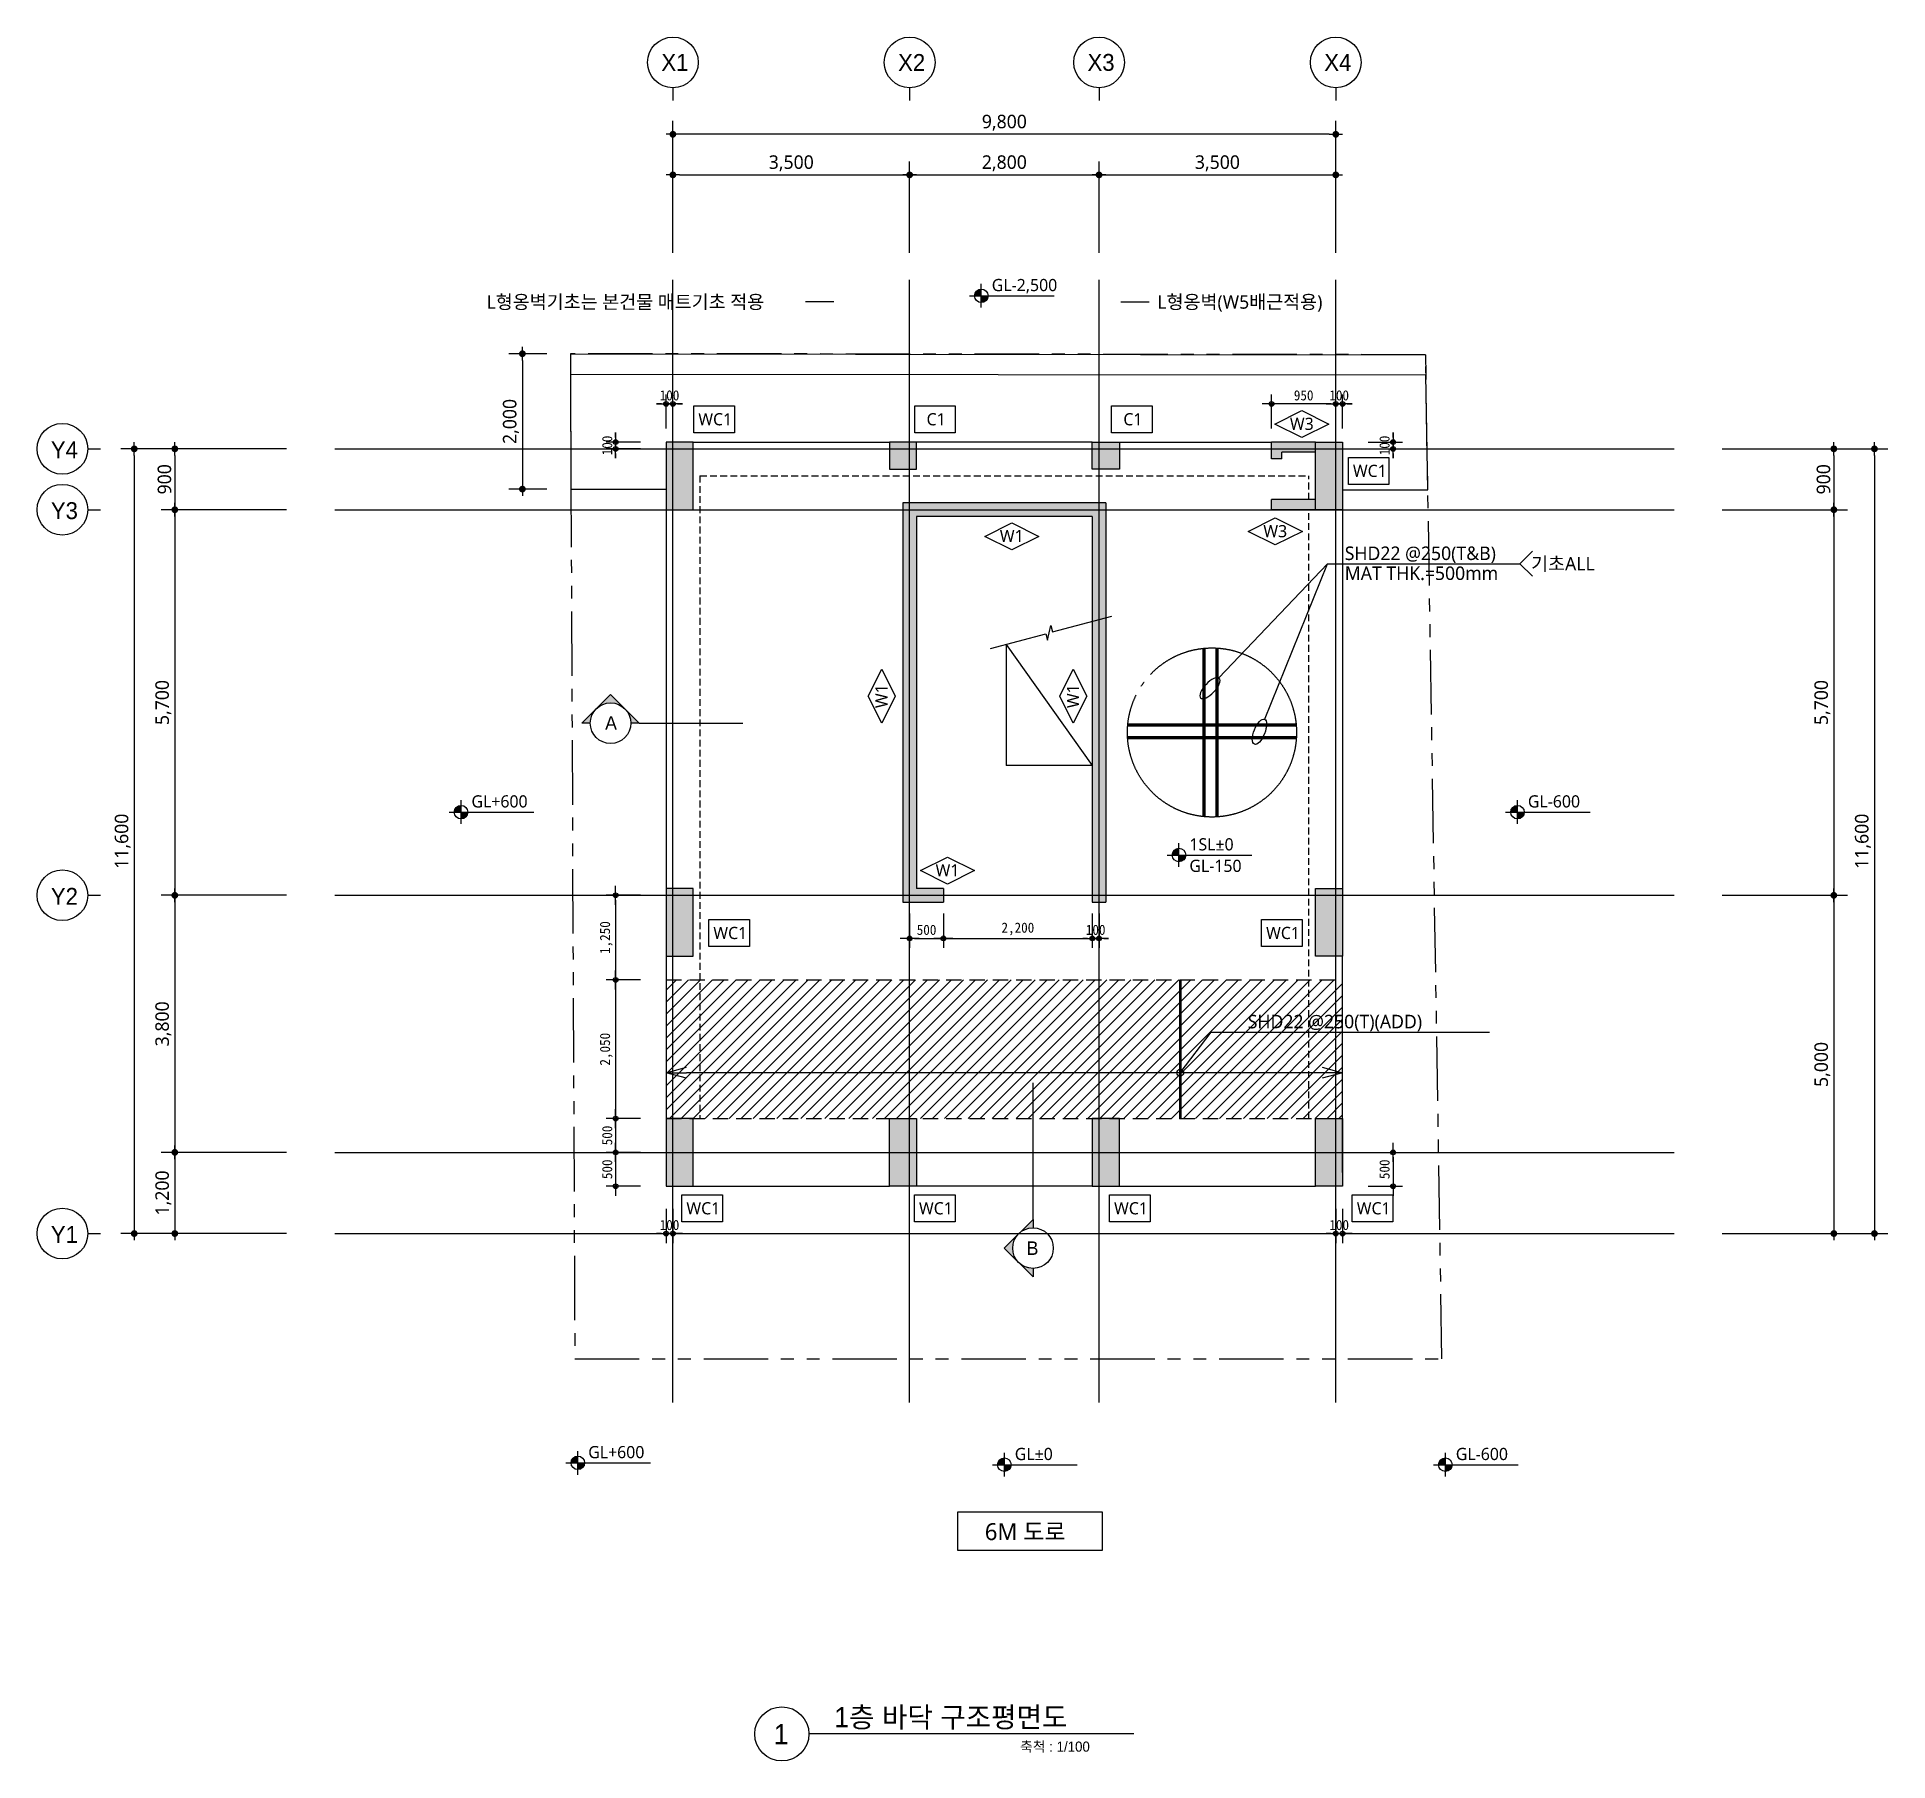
# Model space of a CAD drawing. Extents: x 4530 to 250084, y -28397 to -2308.
# Drawn here: x 4530 to 31893, y -27793 to -2308 of the extents above; entities that cross this region are included whole.
import ezdxf
from ezdxf.enums import TextEntityAlignment as Align

# ---------------------------------------------------------------- set-up
doc = ezdxf.new("R2010")
doc.units = 0
doc.header["$LTSCALE"] = 100
doc.header["$MEASUREMENT"] = 0
doc.header["$PDMODE"] = 34
doc.header["$PDSIZE"] = 3
for name, pattern in [('CENTER2', [16.25, 15, -0.5, 0.25, -0.5]), ('DASHED2', [2.75, 2, -0.75]), ('HID', [3.45, 2.25, -1.2]), ('HIDDEN2', [1.5, 1, -0.5]), ('PHANTOM2', [31.75, 15.875, -3.175, 3.175, -3.175, 3.175, -3.175])]:
    doc.linetypes.add(name, pattern=pattern)
doc.layers.get('0').update_dxf_attribs({"linetype": 'CONTINUOUS'})
doc.layers.get('Defpoints').update_dxf_attribs({"color": 171, "linetype": 'CONTINUOUS'})
for name, color, linetype in [('A-LEVEL', 7, 'CONTINUOUS'), ('AA-253', 253, 'CONTINUOUS'), ('ASYM', 4, 'CONTINUOUS'), ('buble', 3, 'CONTINUOUS'), ('cen', 1, 'CONTINUOUS'), ('CON', 2, 'CONTINUOUS'), ('DIM', 1, 'CONTINUOUS'), ('ELE3', 3, 'CONTINUOUS'), ('ELE4', 4, 'CONTINUOUS'), ('HAT', 8, 'CONTINUOUS'), ('NUMBER', 3, 'CONTINUOUS'), ('S_FOOTING', 3, 'HID'), ('S_GIR(RC)', 3, 'HIDDEN2'), ('S_REBAR(B)', 4, 'DASHED2'), ('S_REBAR(T)', 4, 'CONTINUOUS'), ('S_SYM', 6, 'CONTINUOUS'), ('S_SYM(C)', 5, 'CONTINUOUS'), ('S_SYM(W)', 5, 'CONTINUOUS'), ('S_TXT(F)', 3, 'CONTINUOUS'), ('S_TXT(W)', 2, 'CONTINUOUS'), ('SDIM', 1, 'CONTINUOUS'), ('SEC-MARK', 7, 'CONTINUOUS'), ('site', 6, 'PHANTOM2'), ('SYM', 7, 'CONTINUOUS'), ('TEXT', 3, 'CONTINUOUS'), ('TEXT-02', 3, 'CONTINUOUS'), ('TITLE', 3, 'CONTINUOUS')]:
    doc.layers.add(name, color=color, linetype=linetype)
doc.styles.add('EUN-STYLE1', font='malgun.ttf')
doc.styles.add('EUN-STYLE2', font='')
doc.styles.add('EUN-STYLE4', font='')
doc.styles.add('HY울릉도M', font='')
doc.styles.get("Standard").update_dxf_attribs({"font": 'malgun.ttf'})
doc.styles.add('WL', font='')
doc.styles.add('돋움', font='')
doc.styles.get('EUN-STYLE2').set_extended_font_data('Dotum')
doc.styles.get('EUN-STYLE4').set_extended_font_data('TaeKo')
doc.styles.get('HY울릉도M').set_extended_font_data('HY울릉도M')
doc.styles.get('WL').set_extended_font_data('Dotum')
doc.styles.get('돋움').set_extended_font_data('DotumChe')
doc.dimstyles.new('eun-지시선', dxfattribs={"dimscale": 50, "dimtxt": 3.5, "dimasz": 4, "dimexe": 1, "dimexo": 1, "dimgap": 1, "dimtad": 1, "dimdec": 0, "dimzin": 0, "dimdsep": 46, "dimtxsty": 'EUN-STYLE4', "dimblk2": 'OPEN30', "dimsah": 1, "dimcen": 0, "dimclrt": 3, "dimadec": 0, "dimazin": 0, "dimtfac": 1, "dimtdec": 0, "dimtmove": 2, "dimatfit": 3, "dimldrblk": 'OPEN90', "dimfxl": 1, "dimtolj": 1, "dimtzin": 0, "dimarcsym": 0})
doc.dimstyles.new('YenaA1-100', dxfattribs={"dimscale": 100, "dimtxt": 2, "dimasz": 1, "dimexe": 2, "dimexo": 3, "dimgap": 0.5, "dimtad": 1, "dimdec": 0, "dimzin": 9, "dimlunit": 6, "dimtxsty": 'STANDARD', "dimblk": 'dots', "dimcen": 0, "dimclrt": 3, "dimadec": 0, "dimazin": 0, "dimtm": 1e-09, "dimtfac": 1, "dimtdec": 0, "dimtix": 1, "dimtmove": 2, "dimatfit": 3, "dimldrblk": 'dots', "dimfxl": 1, "dimtolj": 1, "dimtzin": 0, "dimarcsym": 0})
doc.dimstyles.new('YenaA3-100-S', dxfattribs={"dimscale": 200, "dimtxt": 3, "dimasz": 0.75, "dimexe": 1.4, "dimexo": 3, "dimgap": 0.5, "dimtad": 1, "dimdec": 0, "dimdsep": 46, "dimlunit": 6, "dimtxsty": 'WL', "dimblk1": 'DIMDOT', "dimblk2": 'DIMDOT', "dimsah": 1, "dimcen": 2.5, "dimdle": 2, "dimclrd": 256, "dimclre": 256, "dimclrt": 4, "dimadec": 0, "dimazin": 0, "dimtfac": 8, "dimtdec": 0, "dimtix": 1, "dimtmove": 2, "dimatfit": 3, "dimldrblk": 'DIMDOT', "dimfxl": 1, "dimtolj": 1, "dimtzin": 0, "dimarcsym": 0})

msp = doc.modelspace()

# ---------------------------------------------------------------- texts
at = {"layer": 'A-LEVEL'}
for s, p in [('GL-2,500', (18643.9, -5974.3)), ('GL+600', (10952.3, -13607.3)), ('GL-600', (26569.8, -13607.3)), ('1SL%%P0', (21565.9, -14241.9)), ('GL-150', (21565.9, -14559.9)), ('GL+600', (12678.4, -23226.8)), ('GL%%P0', (18984.4, -23254.5)), ('GL-600', (25504.2, -23254.5))]:
    msp.add_text(s, height=180, dxfattribs=at).set_placement(p, align=Align.MIDDLE_LEFT)
at = {"layer": 'buble', "style": 'HY울릉도M'}
for s, p in [('X1', (13959.9, -2683)), ('X2', (17459.9, -2683)), ('X3', (20259.9, -2683)), ('X4', (23759.9, -2683)), ('Y4', (4934.4, -8409.6)), ('Y3', (4934.4, -9309.6)), ('Y2', (4934.4, -15009.6)), ('Y1', (4934.4, -20009.6))]:
    msp.add_text(s, height=250, dxfattribs=at).set_placement(p, align=Align.MIDDLE)
at = {"layer": 'NUMBER', "style": 'EUN-STYLE2'}
for s, p in [('A', (13015.6, -12448)), ('B', (19247.2, -20211.4))]:
    msp.add_text(s, height=200, dxfattribs=at).set_placement(p, align=Align.MIDDLE_CENTER)
at = {"layer": 'S_TXT(F)', "style": 'EUN-STYLE1'}
for s, p in [('WC1', (14556.2, -7958.7, 0)), ('C1', (17821.8, -7958.7, 0)), ('C1', (20730.8, -7958.7, 0)), ('WC1', (24233.2, -8722, 0)), ('WC1', (14778.1, -15552.5, 0)), ('WC1', (22949.7, -15552.5, 0)), ('WC1', (14379.9, -19622.6, 0)), ('WC1', (17818.3, -19622.6, 0)), ('WC1', (20702.3, -19622.6, 0)), ('WC1', (24290.1, -19622.6, 0))]:
    msp.add_text(s, height=180, dxfattribs=at).set_placement(p, align=Align.MIDDLE_CENTER)
at = {"layer": 'S_TXT(W)', "style": 'EUN-STYLE1'}
for s, p in [('W3', (23227.4, -8025.9, 0)), ('W3', (22835.4, -9612.6, 0)), ('W1', (18939.4, -9685.2, 0)), ('W1', (17989.7, -14626.2, 0))]:
    msp.add_text(s, height=180, dxfattribs=at).set_placement(p, align=Align.MIDDLE_CENTER)
for p in [(17012.8, -12052.1, 0), (19844.3, -12052.1, 0)]:
    msp.add_text('W1', height=180, rotation=90, dxfattribs=at).set_placement(p, align=Align.MIDDLE_CENTER)
at = {"layer": 'TEXT'}
msp.add_text('6M 도로', height=250, dxfattribs=at).set_placement((18541.6, -24527.9))
at = {"layer": 'TEXT-02', "style": 'EUN-STYLE1'}
for s, p in [('L형옹벽기초는 본건물 매트기초 적용', (11175.4, -6224.2)), ('L형옹벽(W5배근적용)', (21091.3, -6224.2)), ('SHD22 @250(T&B)', (23862.5, -9939.6)), ('기초ALL', (26617.1, -10093.7)), ('MAT THK.=500mm', (23862.5, -10234.4)), ('SHD22 @250(T)(ADD)', (22428.7, -16862.4))]:
    msp.add_text(s, height=200, dxfattribs=at).set_placement(p, align=Align.MIDDLE_LEFT)
at = {"layer": 'TITLE', "color": 4, "style": 'HY울릉도M'}
for s, p in [('1층 바닥 구조평면도', (16315.9, -27295.7)), ('1', (15421.7, -27546.1))]:
    msp.add_text(s, height=300, dxfattribs=at).set_placement(p)
msp.add_text('축척 : 1/100', height=150, dxfattribs=at).set_placement((20093.9, -27655.1), align=Align.RIGHT)

# ---------------------------------------------------------------- blocks, each defined once
blk = doc.blocks.new('SYM(W)')
at = {"layer": 'S_SYM', "color": 5, "elevation": 0}
blk.add_lwpolyline([(160, 0), (0, -320), (-160, 0), (0, 320)], close=True, dxfattribs=at)
blk = doc.blocks.new('_Open30')
at = {"color": 0, "linetype": 'ByBlock', "lineweight": -2}
for p, q in [((-1, 0.268), (0, 0)), ((0, 0), (-1, -0.268)), ((0, 0), (-1, 0))]:
    blk.add_line(p, q, dxfattribs=at)
blk = doc.blocks.new('*D10')
at = {"layer": 'Defpoints', "color": 0, "transparency": 16777216}
for p in [(13830, -17619), (13830, -17619), (23830, -17619)]:
    blk.add_point(p, dxfattribs=at)
at = {"layer": 'S_SYM', "color": 0, "lineweight": -2, "transparency": 16777216}
blk.add_line((23530, -17619), (14130, -17619), dxfattribs=at)
at = {"layer": 'S_SYM', "color": 0, "lineweight": -2, "transparency": 16777216, "xscale": 300, "yscale": 300, "zscale": 300, "rotation": 180}
blk.add_blockref('_Open30', (13830, -17619), dxfattribs=at)
at = {"layer": 'S_SYM', "color": 0, "lineweight": -2, "transparency": 16777216, "xscale": 300, "yscale": 300, "zscale": 300}
blk.add_blockref('_Open30', (23830, -17619), dxfattribs=at)
blk = doc.blocks.new('_Open90')
at = {"color": 0, "linetype": 'ByBlock', "lineweight": -2}
for p, q in [((0, 0), (-1, 0)), ((-0.5, 0.5), (0, 0)), ((0, 0), (-0.5, -0.5))]:
    blk.add_line(p, q, dxfattribs=at)
blk = doc.blocks.new('DIMDOT')
at = {"linetype": 'Continuous'}
blk.add_line((-2, 0), (2, 0), dxfattribs=at)
for radius in [0.5, 0.25]:
    blk.add_circle((0, 0), radius, dxfattribs=at)
blk = doc.blocks.new('*D12')
at = {"layer": 'Defpoints', "color": 0, "transparency": 16777216}
for p in [(20130, -14967), (20230, -14967), (20230, -15632)]:
    blk.add_point(p, dxfattribs=at)
at = {"layer": 'SDIM', "lineweight": -2, "transparency": 16777216}
for p, q in [((20130, -15267), (20130, -15772)), ((20230, -15267), (20230, -15772)), ((20060, -15632), (19990, -15632)), ((20130, -15632), (20230, -15632)), ((20300, -15632), (20370, -15632))]:
    blk.add_line(p, q, dxfattribs=at)
at = {"layer": 'SDIM', "lineweight": -2, "transparency": 16777216, "xscale": 70, "yscale": 70, "zscale": 70}
blk.add_blockref('DIMDOT', (20130, -15632), dxfattribs=at)
at = {"layer": 'SDIM', "lineweight": -2, "transparency": 16777216, "xscale": 70, "yscale": 70, "zscale": 70, "rotation": 180}
blk.add_blockref('DIMDOT', (20230, -15632), dxfattribs=at)
at = {"layer": 'SDIM', "color": 4, "transparency": 16777216, "insert": (20180, -15507), "char_height": 150, "attachment_point": 5, "style": '돋움'}
blk.add_mtext('\\A1;100', dxfattribs=at)
blk = doc.blocks.new('*D13')
at = {"layer": 'Defpoints', "color": 0, "transparency": 16777216}
for p in [(17930, -14967), (20130, -14967), (20130, -15632)]:
    blk.add_point(p, dxfattribs=at)
at = {"layer": 'SDIM', "lineweight": -2, "transparency": 16777216}
for p, q in [((17930, -15267), (17930, -15772)), ((20130, -15267), (20130, -15772)), ((18000, -15632), (20060, -15632))]:
    blk.add_line(p, q, dxfattribs=at)
at = {"layer": 'SDIM', "lineweight": -2, "transparency": 16777216, "xscale": 70, "yscale": 70, "zscale": 70, "rotation": 180}
blk.add_blockref('DIMDOT', (17930, -15632), dxfattribs=at)
at = {"layer": 'SDIM', "lineweight": -2, "transparency": 16777216, "xscale": 70, "yscale": 70, "zscale": 70}
blk.add_blockref('DIMDOT', (20130, -15632), dxfattribs=at)
at = {"layer": 'SDIM', "color": 4, "transparency": 16777216, "insert": (19030, -15493), "char_height": 150, "attachment_point": 5, "style": '돋움'}
blk.add_mtext('\\A1;2,200', dxfattribs=at)
blk = doc.blocks.new('*D14')
at = {"layer": 'Defpoints', "color": 0, "transparency": 16777216}
for p in [(17430, -14967), (17930, -14967), (17930, -15632)]:
    blk.add_point(p, dxfattribs=at)
at = {"layer": 'SDIM', "lineweight": -2, "transparency": 16777216}
for p, q in [((17430, -15267), (17430, -15772)), ((17930, -15267), (17930, -15772)), ((17500, -15632), (17860, -15632))]:
    blk.add_line(p, q, dxfattribs=at)
at = {"layer": 'SDIM', "lineweight": -2, "transparency": 16777216, "xscale": 70, "yscale": 70, "zscale": 70, "rotation": 180}
blk.add_blockref('DIMDOT', (17430, -15632), dxfattribs=at)
at = {"layer": 'SDIM', "lineweight": -2, "transparency": 16777216, "xscale": 70, "yscale": 70, "zscale": 70}
blk.add_blockref('DIMDOT', (17930, -15632), dxfattribs=at)
at = {"layer": 'SDIM', "color": 4, "transparency": 16777216, "insert": (17680, -15507), "char_height": 150, "attachment_point": 5, "style": '돋움'}
blk.add_mtext('\\A1;500', dxfattribs=at)
blk = doc.blocks.new('dots')
blk.add_line((-1, 0), (1, 0))
at = {"const_width": 0.5}
blk.add_lwpolyline([(-0.25, 0, 1), (0.25, 0, 1)], format="xyb", close=True, dxfattribs=at)
blk = doc.blocks.new('*D92')
at = {"layer": 'Defpoints', "color": 0, "transparency": 16777216}
for p in [(13930, -3746), (13930, -5796), (23730, -5796)]:
    blk.add_point(p, dxfattribs=at)
at = {"layer": 'DIM', "color": 0, "lineweight": -2, "transparency": 16777216}
for p, q in [((13930, -5496), (13930, -3546)), ((23730, -5496), (23730, -3546)), ((23630, -3746), (14030, -3746))]:
    blk.add_line(p, q, dxfattribs=at)
at = {"layer": 'DIM', "color": 0, "lineweight": -2, "transparency": 16777216, "xscale": 100, "yscale": 100, "zscale": 100, "rotation": 180}
blk.add_blockref('dots', (13930, -3746), dxfattribs=at)
at = {"layer": 'DIM', "color": 0, "lineweight": -2, "transparency": 16777216, "xscale": 100, "yscale": 100, "zscale": 100}
blk.add_blockref('dots', (23730, -3746), dxfattribs=at)
at = {"layer": 'DIM', "color": 3, "transparency": 16777216, "insert": (18830, -3575), "char_height": 200, "attachment_point": 5}
blk.add_mtext('\\A1;9,800', dxfattribs=at)
blk = doc.blocks.new('*D93')
at = {"layer": 'Defpoints', "color": 0, "transparency": 16777216}
for p in [(20230, -4346), (17430, -5796), (20230, -5796)]:
    blk.add_point(p, dxfattribs=at)
at = {"layer": 'DIM', "color": 0, "lineweight": -2, "transparency": 16777216}
for p, q in [((17430, -5496), (17430, -4146)), ((17530, -4346), (20130, -4346)), ((20230, -5496), (20230, -4146))]:
    blk.add_line(p, q, dxfattribs=at)
at = {"layer": 'DIM', "color": 0, "lineweight": -2, "transparency": 16777216, "xscale": 100, "yscale": 100, "zscale": 100, "rotation": 180}
blk.add_blockref('dots', (17430, -4346), dxfattribs=at)
at = {"layer": 'DIM', "color": 0, "lineweight": -2, "transparency": 16777216, "xscale": 100, "yscale": 100, "zscale": 100}
blk.add_blockref('dots', (20230, -4346), dxfattribs=at)
at = {"layer": 'DIM', "color": 3, "transparency": 16777216, "insert": (18830, -4175), "char_height": 200, "attachment_point": 5}
blk.add_mtext('\\A1;2,800', dxfattribs=at)
blk = doc.blocks.new('*D94')
at = {"layer": 'Defpoints', "color": 0, "transparency": 16777216}
for p in [(17430, -4346), (13930, -5796), (17430, -5796)]:
    blk.add_point(p, dxfattribs=at)
at = {"layer": 'DIM', "color": 0, "lineweight": -2, "transparency": 16777216}
for p, q in [((13930, -5496), (13930, -4146)), ((14030, -4346), (17330, -4346)), ((17430, -5496), (17430, -4146))]:
    blk.add_line(p, q, dxfattribs=at)
at = {"layer": 'DIM', "color": 0, "lineweight": -2, "transparency": 16777216, "xscale": 100, "yscale": 100, "zscale": 100, "rotation": 180}
blk.add_blockref('dots', (13930, -4346), dxfattribs=at)
at = {"layer": 'DIM', "color": 0, "lineweight": -2, "transparency": 16777216, "xscale": 100, "yscale": 100, "zscale": 100}
blk.add_blockref('dots', (17430, -4346), dxfattribs=at)
at = {"layer": 'DIM', "color": 3, "transparency": 16777216, "insert": (15680, -4175), "char_height": 200, "attachment_point": 5}
blk.add_mtext('\\A1;3,500', dxfattribs=at)
blk = doc.blocks.new('*D95')
at = {"layer": 'Defpoints', "color": 0, "transparency": 16777216}
for p in [(23730, -4346), (20230, -5796), (23730, -5796)]:
    blk.add_point(p, dxfattribs=at)
at = {"layer": 'DIM', "color": 0, "lineweight": -2, "transparency": 16777216}
for p, q in [((20230, -5496), (20230, -4146)), ((20330, -4346), (23630, -4346)), ((23730, -5496), (23730, -4146))]:
    blk.add_line(p, q, dxfattribs=at)
at = {"layer": 'DIM', "color": 0, "lineweight": -2, "transparency": 16777216, "xscale": 100, "yscale": 100, "zscale": 100, "rotation": 180}
blk.add_blockref('dots', (20230, -4346), dxfattribs=at)
at = {"layer": 'DIM', "color": 0, "lineweight": -2, "transparency": 16777216, "xscale": 100, "yscale": 100, "zscale": 100}
blk.add_blockref('dots', (23730, -4346), dxfattribs=at)
at = {"layer": 'DIM', "color": 3, "transparency": 16777216, "insert": (21980, -4175), "char_height": 200, "attachment_point": 5}
blk.add_mtext('\\A1;3,500', dxfattribs=at)
blk = doc.blocks.new('*D96')
at = {"layer": 'Defpoints', "color": 0, "transparency": 16777216}
for p in [(8517, -8396), (5967, -19996), (8517, -19996)]:
    blk.add_point(p, dxfattribs=at)
at = {"layer": 'DIM', "color": 0, "lineweight": -2, "transparency": 16777216}
for p, q in [((8217, -8396), (5767, -8396)), ((5967, -8496), (5967, -19896)), ((8217, -19996), (5767, -19996))]:
    blk.add_line(p, q, dxfattribs=at)
at = {"layer": 'DIM', "color": 0, "lineweight": -2, "transparency": 16777216, "xscale": 100, "yscale": 100, "zscale": 100}
for p, rotation in [((5967, -8396), 90), ((5967, -19996), 270)]:
    blk.add_blockref('dots', p, dxfattribs=dict(at, rotation=rotation))
at = {"layer": 'DIM', "color": 3, "transparency": 16777216, "insert": (5797, -14196), "char_height": 200, "attachment_point": 5, "rotation": 90}
blk.add_mtext('\\A1;11,600', dxfattribs=at)
blk = doc.blocks.new('*D97')
at = {"layer": 'Defpoints', "color": 0, "transparency": 16777216}
for p in [(8517, -9296), (6567, -14996), (8517, -14996)]:
    blk.add_point(p, dxfattribs=at)
at = {"layer": 'DIM', "color": 0, "lineweight": -2, "transparency": 16777216}
for p, q in [((8217, -9296), (6367, -9296)), ((6567, -9396), (6567, -14896)), ((8217, -14996), (6367, -14996))]:
    blk.add_line(p, q, dxfattribs=at)
at = {"layer": 'DIM', "color": 0, "lineweight": -2, "transparency": 16777216, "xscale": 100, "yscale": 100, "zscale": 100}
for p, rotation in [((6567, -9296), 90), ((6567, -14996), 270)]:
    blk.add_blockref('dots', p, dxfattribs=dict(at, rotation=rotation))
at = {"layer": 'DIM', "color": 3, "transparency": 16777216, "insert": (6397, -12146), "char_height": 200, "attachment_point": 5, "rotation": 90}
blk.add_mtext('\\A1;5,700', dxfattribs=at)
blk = doc.blocks.new('*D98')
at = {"layer": 'Defpoints', "color": 0, "transparency": 16777216}
for p in [(8517, -8396), (6567, -9296), (8517, -9296)]:
    blk.add_point(p, dxfattribs=at)
at = {"layer": 'DIM', "color": 0, "lineweight": -2, "transparency": 16777216}
for p, q in [((8217, -8396), (6367, -8396)), ((6567, -8496), (6567, -9196)), ((8217, -9296), (6367, -9296))]:
    blk.add_line(p, q, dxfattribs=at)
at = {"layer": 'DIM', "color": 0, "lineweight": -2, "transparency": 16777216, "xscale": 100, "yscale": 100, "zscale": 100}
for p, rotation in [((6567, -8396), 90), ((6567, -9296), 270)]:
    blk.add_blockref('dots', p, dxfattribs=dict(at, rotation=rotation))
at = {"layer": 'DIM', "color": 3, "transparency": 16777216, "insert": (6414, -8846), "char_height": 200, "attachment_point": 5, "rotation": 90}
blk.add_mtext('\\A1;900', dxfattribs=at)
blk = doc.blocks.new('*D99')
at = {"layer": 'Defpoints', "color": 0, "transparency": 16777216}
for p in [(8517, -14996), (6567, -18796), (8517, -18796)]:
    blk.add_point(p, dxfattribs=at)
at = {"layer": 'DIM', "color": 0, "lineweight": -2, "transparency": 16777216}
for p, q in [((8217, -14996), (6367, -14996)), ((6567, -15096), (6567, -18696)), ((8217, -18796), (6367, -18796))]:
    blk.add_line(p, q, dxfattribs=at)
at = {"layer": 'DIM', "color": 0, "lineweight": -2, "transparency": 16777216, "xscale": 100, "yscale": 100, "zscale": 100}
for p, rotation in [((6567, -14996), 90), ((6567, -18796), 270)]:
    blk.add_blockref('dots', p, dxfattribs=dict(at, rotation=rotation))
at = {"layer": 'DIM', "color": 3, "transparency": 16777216, "insert": (6397, -16896), "char_height": 200, "attachment_point": 5, "rotation": 90}
blk.add_mtext('\\A1;3,800', dxfattribs=at)
blk = doc.blocks.new('*D100')
at = {"layer": 'Defpoints', "color": 0, "transparency": 16777216}
for p in [(29143, -8396), (29143, -19996), (31693, -19996)]:
    blk.add_point(p, dxfattribs=at)
at = {"layer": 'DIM', "color": 0, "lineweight": -2, "transparency": 16777216}
for p, q in [((29443, -8396), (31893, -8396)), ((31693, -8496), (31693, -19896)), ((29443, -19996), (31893, -19996))]:
    blk.add_line(p, q, dxfattribs=at)
at = {"layer": 'DIM', "color": 0, "lineweight": -2, "transparency": 16777216, "xscale": 100, "yscale": 100, "zscale": 100}
for p, rotation in [((31693, -8396), 90), ((31693, -19996), 270)]:
    blk.add_blockref('dots', p, dxfattribs=dict(at, rotation=rotation))
at = {"layer": 'DIM', "color": 3, "transparency": 16777216, "insert": (31523, -14196), "char_height": 200, "attachment_point": 5, "rotation": 90}
blk.add_mtext('\\A1;11,600', dxfattribs=at)
blk = doc.blocks.new('*D101')
at = {"layer": 'Defpoints', "color": 0, "transparency": 16777216}
for p in [(29143, -9296), (29143, -14996), (31093, -14996)]:
    blk.add_point(p, dxfattribs=at)
at = {"layer": 'DIM', "color": 0, "lineweight": -2, "transparency": 16777216}
for p, q in [((29443, -9296), (31293, -9296)), ((31093, -9396), (31093, -14896)), ((29443, -14996), (31293, -14996))]:
    blk.add_line(p, q, dxfattribs=at)
at = {"layer": 'DIM', "color": 0, "lineweight": -2, "transparency": 16777216, "xscale": 100, "yscale": 100, "zscale": 100}
for p, rotation in [((31093, -9296), 90), ((31093, -14996), 270)]:
    blk.add_blockref('dots', p, dxfattribs=dict(at, rotation=rotation))
at = {"layer": 'DIM', "color": 3, "transparency": 16777216, "insert": (30923, -12146), "char_height": 200, "attachment_point": 5, "rotation": 90}
blk.add_mtext('\\A1;5,700', dxfattribs=at)
blk = doc.blocks.new('*D102')
at = {"layer": 'Defpoints', "color": 0, "transparency": 16777216}
for p in [(29143, -8396), (29143, -9296), (31093, -9296)]:
    blk.add_point(p, dxfattribs=at)
at = {"layer": 'DIM', "color": 0, "lineweight": -2, "transparency": 16777216}
for p, q in [((29443, -8396), (31293, -8396)), ((31093, -8496), (31093, -9196)), ((29443, -9296), (31293, -9296))]:
    blk.add_line(p, q, dxfattribs=at)
at = {"layer": 'DIM', "color": 0, "lineweight": -2, "transparency": 16777216, "xscale": 100, "yscale": 100, "zscale": 100}
for p, rotation in [((31093, -8396), 90), ((31093, -9296), 270)]:
    blk.add_blockref('dots', p, dxfattribs=dict(at, rotation=rotation))
at = {"layer": 'DIM', "color": 3, "transparency": 16777216, "insert": (30940, -8846), "char_height": 200, "attachment_point": 5, "rotation": 90}
blk.add_mtext('\\A1;900', dxfattribs=at)
blk = doc.blocks.new('*D103')
at = {"layer": 'Defpoints', "color": 0, "transparency": 16777216}
for p in [(29143, -14996), (29143, -19996), (31093, -19996)]:
    blk.add_point(p, dxfattribs=at)
at = {"layer": 'DIM', "color": 0, "lineweight": -2, "transparency": 16777216}
for p, q in [((29443, -14996), (31293, -14996)), ((31093, -15096), (31093, -19896)), ((29443, -19996), (31293, -19996))]:
    blk.add_line(p, q, dxfattribs=at)
at = {"layer": 'DIM', "color": 0, "lineweight": -2, "transparency": 16777216, "xscale": 100, "yscale": 100, "zscale": 100}
for p, rotation in [((31093, -14996), 90), ((31093, -19996), 270)]:
    blk.add_blockref('dots', p, dxfattribs=dict(at, rotation=rotation))
at = {"layer": 'DIM', "color": 3, "transparency": 16777216, "insert": (30923, -17496), "char_height": 200, "attachment_point": 5, "rotation": 90}
blk.add_mtext('\\A1;5,000', dxfattribs=at)
blk = doc.blocks.new('*D196')
at = {"layer": 'Defpoints', "color": 0, "transparency": 16777216}
for p in [(8517, -18796), (6567, -19996), (8517, -19996)]:
    blk.add_point(p, dxfattribs=at)
at = {"layer": 'DIM', "color": 0, "lineweight": -2, "transparency": 16777216}
for p, q in [((8217, -18796), (6367, -18796)), ((6567, -18896), (6567, -19896)), ((8217, -19996), (6367, -19996))]:
    blk.add_line(p, q, dxfattribs=at)
at = {"layer": 'DIM', "color": 0, "lineweight": -2, "transparency": 16777216, "xscale": 100, "yscale": 100, "zscale": 100}
for p, rotation in [((6567, -18796), 90), ((6567, -19996), 270)]:
    blk.add_blockref('dots', p, dxfattribs=dict(at, rotation=rotation))
at = {"layer": 'DIM', "color": 3, "transparency": 16777216, "insert": (6397, -19396), "char_height": 200, "attachment_point": 5, "rotation": 90}
blk.add_mtext('\\A1;1,200', dxfattribs=at)
blk = doc.blocks.new('*D200')
at = {"layer": 'Defpoints', "color": 0, "transparency": 16777216}
for p in [(12367, -6990), (11705, -8991), (12365, -8991)]:
    blk.add_point(p, dxfattribs=at)
at = {"layer": 'DIM', "color": 0, "lineweight": -2, "transparency": 16777216}
for p, q in [((12067, -6990), (11505, -6990)), ((11705, -7090), (11705, -8891)), ((12065, -8991), (11505, -8991))]:
    blk.add_line(p, q, dxfattribs=at)
at = {"layer": 'DIM', "color": 0, "lineweight": -2, "transparency": 16777216, "xscale": 100, "yscale": 100, "zscale": 100}
for p, rotation in [((11705, -6990), 90), ((11705, -8991), 270)]:
    blk.add_blockref('dots', p, dxfattribs=dict(at, rotation=rotation))
at = {"layer": 'DIM', "color": 3, "transparency": 16777216, "insert": (11535, -7991), "char_height": 200, "attachment_point": 5, "rotation": 90}
blk.add_mtext('\\A1;2,000', dxfattribs=at)
blk = doc.blocks.new('*D303')
at = {"layer": 'Defpoints', "color": 0, "transparency": 16777216}
for p in [(13749, -16246), (13084, -18296), (13749, -18296)]:
    blk.add_point(p, dxfattribs=at)
at = {"layer": 'SDIM', "lineweight": -2, "transparency": 16777216}
for p, q in [((13449, -16246), (12944, -16246)), ((13084, -16316), (13084, -18226)), ((13449, -18296), (12944, -18296))]:
    blk.add_line(p, q, dxfattribs=at)
at = {"layer": 'SDIM', "lineweight": -2, "transparency": 16777216, "xscale": 70, "yscale": 70, "zscale": 70}
for p, rotation in [((13084, -16246), 90), ((13084, -18296), 270)]:
    blk.add_blockref('DIMDOT', p, dxfattribs=dict(at, rotation=rotation))
at = {"layer": 'SDIM', "color": 4, "transparency": 16777216, "insert": (12945, -17271), "char_height": 150, "attachment_point": 5, "rotation": 90, "style": '돋움'}
blk.add_mtext('\\A1;2,050', dxfattribs=at)
blk = doc.blocks.new('*D304')
at = {"layer": 'Defpoints', "color": 0, "transparency": 16777216}
for p in [(13749, -14996), (13084, -16246), (13749, -16246)]:
    blk.add_point(p, dxfattribs=at)
at = {"layer": 'SDIM', "lineweight": -2, "transparency": 16777216}
for p, q in [((13449, -14996), (12944, -14996)), ((13084, -15066), (13084, -16176)), ((13449, -16246), (12944, -16246))]:
    blk.add_line(p, q, dxfattribs=at)
at = {"layer": 'SDIM', "lineweight": -2, "transparency": 16777216, "xscale": 70, "yscale": 70, "zscale": 70}
for p, rotation in [((13084, -14996), 90), ((13084, -16246), 270)]:
    blk.add_blockref('DIMDOT', p, dxfattribs=dict(at, rotation=rotation))
at = {"layer": 'SDIM', "color": 4, "transparency": 16777216, "insert": (12945, -15621), "char_height": 150, "attachment_point": 5, "rotation": 90, "style": '돋움'}
blk.add_mtext('\\A1;1,250', dxfattribs=at)
blk = doc.blocks.new('*D305')
at = {"layer": 'Defpoints', "color": 0, "transparency": 16777216}
for p in [(13749, -18296), (13084, -18796), (13749, -18796)]:
    blk.add_point(p, dxfattribs=at)
at = {"layer": 'SDIM', "lineweight": -2, "transparency": 16777216}
for p, q in [((13449, -18296), (12944, -18296)), ((13084, -18366), (13084, -18726)), ((13449, -18796), (12944, -18796))]:
    blk.add_line(p, q, dxfattribs=at)
at = {"layer": 'SDIM', "lineweight": -2, "transparency": 16777216, "xscale": 70, "yscale": 70, "zscale": 70}
for p, rotation in [((13084, -18296), 90), ((13084, -18796), 270)]:
    blk.add_blockref('DIMDOT', p, dxfattribs=dict(at, rotation=rotation))
at = {"layer": 'SDIM', "color": 4, "transparency": 16777216, "insert": (12959, -18546), "char_height": 150, "attachment_point": 5, "rotation": 90, "style": '돋움'}
blk.add_mtext('\\A1;500', dxfattribs=at)
blk = doc.blocks.new('*D306')
at = {"layer": 'Defpoints', "color": 0, "transparency": 16777216}
for p in [(13749, -18796), (13084, -19296), (13749, -19296)]:
    blk.add_point(p, dxfattribs=at)
at = {"layer": 'SDIM', "lineweight": -2, "transparency": 16777216}
for p, q in [((13449, -18796), (12944, -18796)), ((13084, -18866), (13084, -19226)), ((13449, -19296), (12944, -19296))]:
    blk.add_line(p, q, dxfattribs=at)
at = {"layer": 'SDIM', "lineweight": -2, "transparency": 16777216, "xscale": 70, "yscale": 70, "zscale": 70}
for p, rotation in [((13084, -18796), 90), ((13084, -19296), 270)]:
    blk.add_blockref('DIMDOT', p, dxfattribs=dict(at, rotation=rotation))
at = {"layer": 'SDIM', "color": 4, "transparency": 16777216, "insert": (12959, -19046), "char_height": 150, "attachment_point": 5, "rotation": 90, "style": '돋움'}
blk.add_mtext('\\A1;500', dxfattribs=at)
blk = doc.blocks.new('*D307')
at = {"layer": 'Defpoints', "color": 0, "transparency": 16777216}
for p in [(23911, -18796), (23911, -19296), (24577, -19296)]:
    blk.add_point(p, dxfattribs=at)
at = {"layer": 'SDIM', "lineweight": -2, "transparency": 16777216}
for p, q in [((24211, -18796), (24717, -18796)), ((24577, -18866), (24577, -19226)), ((24211, -19296), (24717, -19296))]:
    blk.add_line(p, q, dxfattribs=at)
at = {"layer": 'SDIM', "lineweight": -2, "transparency": 16777216, "xscale": 70, "yscale": 70, "zscale": 70}
for p, rotation in [((24577, -18796), 90), ((24577, -19296), 270)]:
    blk.add_blockref('DIMDOT', p, dxfattribs=dict(at, rotation=rotation))
at = {"layer": 'SDIM', "color": 4, "transparency": 16777216, "insert": (24451, -19046), "char_height": 150, "attachment_point": 5, "rotation": 90, "style": '돋움'}
blk.add_mtext('\\A1;500', dxfattribs=at)
blk = doc.blocks.new('*D308')
at = {"layer": 'Defpoints', "color": 0, "transparency": 16777216}
for p in [(13830, -19330), (13930, -19330), (13930, -19996)]:
    blk.add_point(p, dxfattribs=at)
at = {"layer": 'SDIM', "lineweight": -2, "transparency": 16777216}
for p, q in [((13830, -19630), (13830, -20136)), ((13930, -19630), (13930, -20136)), ((13760, -19996), (13690, -19996)), ((13830, -19996), (13930, -19996)), ((14000, -19996), (14070, -19996))]:
    blk.add_line(p, q, dxfattribs=at)
at = {"layer": 'SDIM', "lineweight": -2, "transparency": 16777216, "xscale": 70, "yscale": 70, "zscale": 70}
blk.add_blockref('DIMDOT', (13830, -19996), dxfattribs=at)
at = {"layer": 'SDIM', "lineweight": -2, "transparency": 16777216, "xscale": 70, "yscale": 70, "zscale": 70, "rotation": 180}
blk.add_blockref('DIMDOT', (13930, -19996), dxfattribs=at)
at = {"layer": 'SDIM', "color": 4, "transparency": 16777216, "insert": (13880, -19870), "char_height": 150, "attachment_point": 5, "style": '돋움'}
blk.add_mtext('\\A1;100', dxfattribs=at)
blk = doc.blocks.new('*D309')
at = {"layer": 'Defpoints', "color": 0, "transparency": 16777216}
for p in [(23730, -19330), (23830, -19330), (23730, -19996)]:
    blk.add_point(p, dxfattribs=at)
at = {"layer": 'SDIM', "lineweight": -2, "transparency": 16777216}
for p, q in [((23730, -19630), (23730, -20136)), ((23830, -19630), (23830, -20136)), ((23660, -19996), (23590, -19996)), ((23830, -19996), (23730, -19996)), ((23900, -19996), (23970, -19996))]:
    blk.add_line(p, q, dxfattribs=at)
at = {"layer": 'SDIM', "lineweight": -2, "transparency": 16777216, "xscale": 70, "yscale": 70, "zscale": 70}
blk.add_blockref('DIMDOT', (23730, -19996), dxfattribs=at)
at = {"layer": 'SDIM', "lineweight": -2, "transparency": 16777216, "xscale": 70, "yscale": 70, "zscale": 70, "rotation": 180}
blk.add_blockref('DIMDOT', (23830, -19996), dxfattribs=at)
at = {"layer": 'SDIM', "color": 4, "transparency": 16777216, "insert": (23780, -19870), "char_height": 150, "attachment_point": 5, "style": '돋움'}
blk.add_mtext('\\A1;100', dxfattribs=at)
blk = doc.blocks.new('*D310')
at = {"layer": 'Defpoints', "color": 0, "transparency": 16777216}
for p in [(13084, -8296), (13749, -8296), (13749, -8396)]:
    blk.add_point(p, dxfattribs=at)
at = {"layer": 'SDIM', "lineweight": -2, "transparency": 16777216}
for p, q in [((13084, -8226), (13084, -8156)), ((13449, -8296), (12944, -8296)), ((13449, -8396), (12944, -8396)), ((13084, -8396), (13084, -8296)), ((13084, -8466), (13084, -8536))]:
    blk.add_line(p, q, dxfattribs=at)
at = {"layer": 'SDIM', "lineweight": -2, "transparency": 16777216, "xscale": 70, "yscale": 70, "zscale": 70}
for p, rotation in [((13084, -8296), 270), ((13084, -8396), 90)]:
    blk.add_blockref('DIMDOT', p, dxfattribs=dict(at, rotation=rotation))
at = {"layer": 'SDIM', "color": 4, "transparency": 16777216, "insert": (12959, -8346), "char_height": 150, "attachment_point": 5, "rotation": 90, "style": '돋움'}
blk.add_mtext('\\A1;100', dxfattribs=at)
blk = doc.blocks.new('*D311')
at = {"layer": 'Defpoints', "color": 0, "transparency": 16777216}
for p in [(13930, -7731), (13830, -8396), (13930, -8396)]:
    blk.add_point(p, dxfattribs=at)
at = {"layer": 'SDIM', "lineweight": -2, "transparency": 16777216}
for p, q in [((13830, -8096), (13830, -7591)), ((13930, -8096), (13930, -7591)), ((13760, -7731), (13690, -7731)), ((13830, -7731), (13930, -7731)), ((14000, -7731), (14070, -7731))]:
    blk.add_line(p, q, dxfattribs=at)
at = {"layer": 'SDIM', "lineweight": -2, "transparency": 16777216, "xscale": 70, "yscale": 70, "zscale": 70}
blk.add_blockref('DIMDOT', (13830, -7731), dxfattribs=at)
at = {"layer": 'SDIM', "lineweight": -2, "transparency": 16777216, "xscale": 70, "yscale": 70, "zscale": 70, "rotation": 180}
blk.add_blockref('DIMDOT', (13930, -7731), dxfattribs=at)
at = {"layer": 'SDIM', "color": 4, "transparency": 16777216, "insert": (13880, -7606), "char_height": 150, "attachment_point": 5, "style": '돋움'}
blk.add_mtext('\\A1;100', dxfattribs=at)
blk = doc.blocks.new('*D312')
at = {"layer": 'Defpoints', "color": 0, "transparency": 16777216}
for p in [(23911, -8296), (23911, -8396), (24577, -8296)]:
    blk.add_point(p, dxfattribs=at)
at = {"layer": 'SDIM', "lineweight": -2, "transparency": 16777216}
for p, q in [((24577, -8226), (24577, -8156)), ((24211, -8296), (24717, -8296)), ((24211, -8396), (24717, -8396)), ((24577, -8396), (24577, -8296)), ((24577, -8466), (24577, -8536))]:
    blk.add_line(p, q, dxfattribs=at)
at = {"layer": 'SDIM', "lineweight": -2, "transparency": 16777216, "xscale": 70, "yscale": 70, "zscale": 70}
for p, rotation in [((24577, -8296), 270), ((24577, -8396), 90)]:
    blk.add_blockref('DIMDOT', p, dxfattribs=dict(at, rotation=rotation))
at = {"layer": 'SDIM', "color": 4, "transparency": 16777216, "insert": (24451, -8346), "char_height": 150, "attachment_point": 5, "rotation": 90, "style": '돋움'}
blk.add_mtext('\\A1;100', dxfattribs=at)
blk = doc.blocks.new('*D313')
at = {"layer": 'Defpoints', "color": 0, "transparency": 16777216}
for p in [(23730, -7731), (23730, -8396), (23830, -8396)]:
    blk.add_point(p, dxfattribs=at)
at = {"layer": 'SDIM', "lineweight": -2, "transparency": 16777216}
for p, q in [((23730, -8096), (23730, -7591)), ((23830, -8096), (23830, -7591)), ((23660, -7731), (23590, -7731)), ((23830, -7731), (23730, -7731)), ((23900, -7731), (23970, -7731))]:
    blk.add_line(p, q, dxfattribs=at)
at = {"layer": 'SDIM', "lineweight": -2, "transparency": 16777216, "xscale": 70, "yscale": 70, "zscale": 70}
blk.add_blockref('DIMDOT', (23730, -7731), dxfattribs=at)
at = {"layer": 'SDIM', "lineweight": -2, "transparency": 16777216, "xscale": 70, "yscale": 70, "zscale": 70, "rotation": 180}
blk.add_blockref('DIMDOT', (23830, -7731), dxfattribs=at)
at = {"layer": 'SDIM', "color": 4, "transparency": 16777216, "insert": (23780, -7606), "char_height": 150, "attachment_point": 5, "style": '돋움'}
blk.add_mtext('\\A1;100', dxfattribs=at)
blk = doc.blocks.new('*D316')
at = {"layer": 'Defpoints', "color": 0, "transparency": 16777216}
for p in [(22780, -7731), (22780, -8396), (23730, -8396)]:
    blk.add_point(p, dxfattribs=at)
at = {"layer": 'SDIM', "lineweight": -2, "transparency": 16777216}
for p, q in [((22780, -8096), (22780, -7591)), ((23730, -8096), (23730, -7591)), ((23660, -7731), (22850, -7731))]:
    blk.add_line(p, q, dxfattribs=at)
at = {"layer": 'SDIM', "lineweight": -2, "transparency": 16777216, "xscale": 70, "yscale": 70, "zscale": 70, "rotation": 180}
blk.add_blockref('DIMDOT', (22780, -7731), dxfattribs=at)
at = {"layer": 'SDIM', "lineweight": -2, "transparency": 16777216, "xscale": 70, "yscale": 70, "zscale": 70}
blk.add_blockref('DIMDOT', (23730, -7731), dxfattribs=at)
at = {"layer": 'SDIM', "color": 4, "transparency": 16777216, "insert": (23255, -7606), "char_height": 150, "attachment_point": 5, "style": '돋움'}
blk.add_mtext('\\A1;950', dxfattribs=at)

# ---------------------------------------------------------------- dimensions: what is measured, and where the dimension line sits
at = {"layer": 'DIM'}
for base, p1, p2, angle, picture, middle in [((13930.2, -3745.5), (23730.2, -5795.5), (13930.2, -5795.5), 180, '*D92', (18830.2, -3575.4)), ((11704.8, -8990.7), (12366.6, -6990.3), (12365.3, -8990.7), 270, '*D200', (11534.7, -7990.5)), ((5967.2, -19995.5), (8517.2, -8395.5), (8517.2, -19995.5), 270, '*D96', (5796.6, -14195.5)), ((6567.2, -9295.5), (8517.2, -8395.5), (8517.2, -9295.5), 270, '*D98', (6413.9, -8845.5)), ((31693.2, -19995.5), (29143.2, -8395.5), (29143.2, -19995.5), 270, '*D100', (31522.6, -14195.5)), ((31093.2, -9295.5), (29143.2, -8395.5), (29143.2, -9295.5), 270, '*D102', (30939.9, -8845.5)), ((6567.2, -14995.5), (8517.2, -9295.5), (8517.2, -14995.5), 270, '*D97', (6397.1, -12145.5)), ((31093.2, -14995.5), (29143.2, -9295.5), (29143.2, -14995.5), 270, '*D101', (30923.1, -12145.5)), ((6567.2, -18795.5), (8517.2, -14995.5), (8517.2, -18795.5), 270, '*D99', (6397.1, -16895.5)), ((31093.2, -19995.5), (29143.2, -14995.5), (29143.2, -19995.5), 270, '*D103', (30923.1, -17495.5)), ((6567.2, -19995.5), (8517.2, -18795.5), (8517.2, -19995.5), 270, '*D196', (6396.6, -19395.5))]:
    dim = msp.add_linear_dim(base=base, p1=p1, p2=p2, angle=angle, dimstyle='YenaA1-100', dxfattribs=at)
    dim.commit()
    dim.dimension.update_dxf_attribs({"geometry": picture, "text_midpoint": middle})
for base, p1, p2, picture, middle in [((17430.2, -4345.5), (13930.2, -5795.5), (17430.2, -5795.5), '*D94', (15680.2, -4175.4)), ((20230.2, -4345.5), (17430.2, -5795.5), (20230.2, -5795.5), '*D93', (18830.2, -4175.4)), ((23730.2, -4345.5), (20230.2, -5795.5), (23730.2, -5795.5), '*D95', (21980.2, -4175.4))]:
    dim = msp.add_linear_dim(base=base, p1=p1, p2=p2, dimstyle='YenaA1-100', dxfattribs=at)
    dim.commit()
    dim.dimension.update_dxf_attribs({"geometry": picture, "text_midpoint": middle})
at = {"layer": 'S_SYM'}
dim = msp.add_linear_dim(base=(13830.2, -17619.3), p1=(23830.2, -17619.3), p2=(13830.2, -17619.3), angle=180, text=' ', dimstyle='eun-지시선', override={"dimasz": 6, "dimblk1": 'Open30', "dimblk2": 'Open30', "dimtmove": 0}, dxfattribs=at)
dim.commit()
dim.dimension.update_dxf_attribs({"geometry": '*D10', "text_midpoint": (18830.2, -17619.3)})
at = {"layer": 'SDIM'}
for base, p1, p2, picture, middle in [((13930.2, -7731), (13830.2, -8396.4), (13930.2, -8396.4), '*D311', (13880.2, -7605.9)), ((17930.2, -15632), (17430.2, -14966.6), (17930.2, -14966.6), '*D14', (17680.2, -15506.9)), ((20130.2, -15632), (17930.2, -14966.6), (20130.2, -14966.6), '*D13', (19030.2, -15492.8)), ((20230.2, -15632), (20130.2, -14966.6), (20230.2, -14966.6), '*D12', (20180.2, -15506.9)), ((13930.2, -19995.5), (13830.2, -19330.1), (13930.2, -19330.1), '*D308', (13880.2, -19870.4))]:
    dim = msp.add_linear_dim(base=base, p1=p1, p2=p2, dimstyle='YenaA3-100-S', override={"dimscale": 100, "dimtxt": 1.5, "dimasz": 0.7, "dimtxsty": '돋움'}, dxfattribs=at)
    dim.commit()
    dim.dimension.update_dxf_attribs({"geometry": picture, "text_midpoint": middle})
for base, p1, p2, angle, picture, middle in [((22780.2, -7731), (23730.2, -8396.4), (22780.2, -8396.4), 180, '*D316', (23255.2, -7605.9)), ((23730.2, -7731), (23830.2, -8396.4), (23730.2, -8396.4), 180, '*D313', (23780.2, -7605.9)), ((13083.9, -8295.5), (13749.3, -8395.5), (13749.3, -8295.5), 90, '*D310', (12958.8, -8345.5)), ((24576.5, -8295.5), (23911.1, -8395.5), (23911.1, -8295.5), 90, '*D312', (24451.4, -8345.5)), ((13083.9, -16245.5), (13749.3, -14995.5), (13749.3, -16245.5), 270, '*D304', (12944.6, -15620.5)), ((13083.9, -18295.5), (13749.3, -16245.5), (13749.3, -18295.5), 270, '*D303', (12944.6, -17270.5)), ((13083.9, -18795.5), (13749.3, -18295.5), (13749.3, -18795.5), 270, '*D305', (12958.8, -18545.5)), ((13083.9, -19295.5), (13749.3, -18795.5), (13749.3, -19295.5), 270, '*D306', (12958.8, -19045.5)), ((24576.5, -19295.5), (23911.1, -18795.5), (23911.1, -19295.5), 270, '*D307', (24451.4, -19045.5)), ((23730.2, -19995.5), (23830.2, -19330.1), (23730.2, -19330.1), 180, '*D309', (23780.2, -19870.4))]:
    dim = msp.add_linear_dim(base=base, p1=p1, p2=p2, angle=angle, dimstyle='YenaA3-100-S', override={"dimscale": 100, "dimtxt": 1.5, "dimasz": 0.7, "dimtxsty": '돋움'}, dxfattribs=at)
    dim.commit()
    dim.dimension.update_dxf_attribs({"geometry": picture, "text_midpoint": middle})

# ---------------------------------------------------------------- hatches: boundary and pattern name
at = {"layer": 'A-LEVEL'}
h = msp.add_hatch(color=256, dxfattribs=at)
h.paths.add_polyline_path([(18389.7, -6133.3), (18489.7, -6133.3), (18489.7, -6033.3, 0.4142136)])
h.paths.add_polyline_path([(18489.7, -6133.3), (18489.7, -6233.3, 0.4142136), (18589.7, -6133.3)])
h = msp.add_hatch(color=256, dxfattribs=at)
h.paths.add_polyline_path([(10698.1, -13766.3), (10798.1, -13766.3), (10798.1, -13666.3, 0.4142136)])
h.paths.add_polyline_path([(10798.1, -13766.3), (10798.1, -13866.3, 0.4142136), (10898.1, -13766.3)])
h = msp.add_hatch(color=256, dxfattribs=at)
h.paths.add_polyline_path([(26315.7, -13766.3), (26415.7, -13766.3), (26415.7, -13666.3, 0.4142136)])
h.paths.add_polyline_path([(26415.7, -13766.3), (26415.7, -13866.3, 0.4142136), (26515.7, -13766.3)])
h = msp.add_hatch(color=256, dxfattribs=at)
h.paths.add_polyline_path([(21311.7, -14401), (21411.7, -14401), (21411.7, -14301, 0.4142136)])
h.paths.add_polyline_path([(21411.7, -14401), (21411.7, -14501, 0.4142136), (21511.7, -14401)])
h = msp.add_hatch(color=256, dxfattribs=at)
h.paths.add_polyline_path([(12424.2, -23385.9), (12524.2, -23385.9), (12524.2, -23285.9, 0.4142136)])
h.paths.add_polyline_path([(12524.2, -23385.9), (12524.2, -23485.9, 0.4142136), (12624.2, -23385.9)])
h = msp.add_hatch(color=256, dxfattribs=at)
h.paths.add_polyline_path([(18730.2, -23413.5), (18830.2, -23413.5), (18830.2, -23313.5, 0.4142136)])
h.paths.add_polyline_path([(18830.2, -23413.5), (18830.2, -23513.5, 0.4142136), (18930.2, -23413.5)])
h = msp.add_hatch(color=256, dxfattribs=at)
h.paths.add_polyline_path([(25250, -23413.5), (25350, -23413.5), (25350, -23313.5, 0.4142136)])
h.paths.add_polyline_path([(25350, -23413.5), (25350, -23513.5, 0.4142136), (25450, -23413.5)])
at = {"layer": 'AA-253'}
h = msp.add_hatch(color=256, dxfattribs=at)
h.dxf.hatch_style = 1
h.paths.add_polyline_path([(23830.2, -8295.5), (23430.2, -8295.5), (23430.2, -9295.5), (23830.2, -9295.5)])
h.paths.add_polyline_path([(23430.2, -8295.5), (22780.2, -8295.5), (22780.2, -8545.5), (22930.2, -8545.5), (22930.2, -8445.5), (23430.2, -8445.5)])
h.paths.add_polyline_path([(23430.2, -9145.5), (22780.2, -9145.5), (22780.2, -9295.5), (23430.2, -9295.5)])
h.paths.add_polyline_path([(20530.2, -8295.5), (20130.2, -8295.5), (20130.2, -8695.5), (20530.2, -8695.5)])
h.paths.add_polyline_path([(17530.2, -8295.5), (17130.2, -8295.5), (17130.2, -8695.5), (17530.2, -8695.5)])
h.paths.add_polyline_path([(14230.2, -8295.5), (13830.2, -8295.5), (13830.2, -9295.5), (14230.2, -9295.5)])
h.paths.add_polyline_path([(14230.2, -14895.5), (13830.2, -14895.5), (13830.2, -15895.5), (14230.2, -15895.5)])
h.paths.add_polyline_path([(14230.2, -18295.5), (13830.2, -18295.5), (13830.2, -19295.5), (14230.2, -19295.5)])
h.paths.add_polyline_path([(17530.2, -18295.5), (17130.2, -18295.5), (17130.2, -19295.5), (17530.2, -19295.5)])
h.paths.add_polyline_path([(20530.2, -18295.5), (20130.2, -18295.5), (20130.2, -19295.5), (20530.2, -19295.5)])
h.paths.add_polyline_path([(23830.2, -18295.5), (23430.2, -18295.5), (23430.2, -19295.5), (23830.2, -19295.5)])
h.paths.add_polyline_path([(23830.2, -14895.5), (23430.2, -14895.5), (23430.2, -15895.5), (23830.2, -15895.5)])
h.paths.add_polyline_path([(20330.2, -9195.5), (17330.2, -9195.5), (17330.2, -15095.5), (17930.2, -15095.5), (17930.2, -14895.5), (17530.2, -14895.5), (17530.2, -9395.5), (20130.2, -9395.5), (20130.2, -15095.5), (20330.2, -15095.5)])
at = {"layer": 'HAT', "linetype": 'Continuous'}
h = msp.add_hatch(dxfattribs=at)
h.set_pattern_fill('ANSI31', color=8, scale=1000)
h.paths.add_polyline_path([(23830.2, -18295.5), (13830.2, -18295.5), (13830.2, -16245.5), (23830.2, -16245.5)])
at = {"layer": 'SEC-MARK'}
h = msp.add_hatch(color=256, dxfattribs=at)
h.paths.add_polyline_path([(12797.2, -12239.2), (13009.4, -12027.1), (13221.5, -12239.2, 0.1989124), (13009.4, -12151.4, 0.1989124)])
h.paths.add_polyline_path([(13221.5, -12239.2), (13433.6, -12451.4), (13309.4, -12451.4, 0.1989124)])
h.paths.add_polyline_path([(12709.4, -12451.4), (12585.1, -12451.4), (12797.2, -12239.2, 0.1989124)])
h = msp.add_hatch(color=256, dxfattribs=at)
h.paths.add_polyline_path([(19041.6, -20423.3), (18829.5, -20211.2), (19041.6, -19999.1, 0.1989124), (18953.7, -20211.2, 0.1989124)])
h.paths.add_polyline_path([(19041.6, -19999.1), (19253.7, -19786.9), (19253.7, -19911.2, 0.1989124)])
h.paths.add_polyline_path([(19253.7, -20511.2), (19253.7, -20635.5), (19041.6, -20423.3, 0.1989124)])

# ---------------------------------------------------------------- linework, layer by layer
at = {"color": 5, "linetype": 'CENTER2', "ltscale": 3}
msp.add_circle((21899.6, -12588.8), 1250, dxfattribs=at)
at = {"layer": 'A-LEVEL'}
for p, q in [((18489.7, -6308.3), (18489.7, -5958.3)), ((18314.7, -6133.3), (19564.7, -6133.3)), ((10798.1, -13941.3), (10798.1, -13591.3)), ((26415.7, -13941.3), (26415.7, -13591.3)), ((10623.1, -13766.3), (11873.1, -13766.3)), ((26240.7, -13766.3), (27490.7, -13766.3)), ((21411.7, -14576), (21411.7, -14226)), ((21236.7, -14401), (22486.7, -14401)), ((12524.2, -23560.9), (12524.2, -23210.9)), ((18830.2, -23588.5), (18830.2, -23238.5)), ((25350, -23588.5), (25350, -23238.5)), ((12349.2, -23385.9), (13599.2, -23385.9)), ((18655.2, -23413.5), (19905.2, -23413.5)), ((25175, -23413.5), (26425, -23413.5))]:
    msp.add_line(p, q, dxfattribs=at)
for centre in [(18489.7, -6133.3), (10798.1, -13766.3), (26415.7, -13766.3), (21411.7, -14401), (12524.2, -23385.9), (18830.2, -23413.5), (25350, -23413.5)]:
    msp.add_circle(centre, 100, dxfattribs=at)
at = {"layer": 'ASYM', "color": 7}
msp.add_line((20742.7, -27392.7), (15940.6, -27392.7), dxfattribs=at)
msp.add_circle((15540.6, -27392.7), 400, dxfattribs=at)
at = {"layer": 'buble'}
for p, q in [((13930.2, -3058), (13930.2, -3245.5)), ((17430.2, -3058), (17430.2, -3245.5)), ((20230.2, -3058), (20230.2, -3245.5)), ((23730.2, -3058), (23730.2, -3245.5)), ((5279.7, -8395.5), (5467.2, -8395.5)), ((5279.7, -9295.5), (5467.2, -9295.5)), ((5279.7, -14995.5), (5467.2, -14995.5)), ((5279.7, -19995.5), (5467.2, -19995.5))]:
    msp.add_line(p, q, dxfattribs=at)
for centre in [(13930.2, -2683), (17430.2, -2683), (20230.2, -2683), (23730.2, -2683), (4904.7, -8395.5), (4904.7, -9295.5), (4904.7, -14995.5), (4904.7, -19995.5)]:
    msp.add_circle(centre, 375, dxfattribs=at)
at = {"layer": 'cen'}
for p, q in [((13930.2, -22495.5), (13930.2, -5895.5)), ((17430.2, -22495.5), (17430.2, -5895.5)), ((20230.2, -22495.5), (20230.2, -5895.5)), ((23730.2, -22495.5), (23730.2, -5895.5)), ((8930.2, -8395.5), (28730.2, -8395.5)), ((8930.2, -9295.5), (28730.2, -9295.5)), ((8930.2, -14995.5), (28730.2, -14995.5)), ((8930.2, -18795.5), (28730.2, -18795.5)), ((8930.2, -19995.5), (28730.2, -19995.5))]:
    msp.add_line(p, q, dxfattribs=at)
at = {"layer": 'CON'}
for p, q in [((12414.6, -6989.7), (25058.6, -7003.8)), ((12414.6, -6989.7), (12415.9, -7289.7)), ((25058.6, -7003.8), (25063.5, -7303.8)), ((12415.9, -7289.7), (25063.5, -7303.8)), ((22780.2, -8545.5), (22780.2, -8295.5)), ((23430.2, -8295.5), (22780.2, -8295.5)), ((22930.2, -8545.5), (22930.2, -8445.5)), ((23430.2, -8445.5), (22930.2, -8445.5)), ((22930.2, -8545.5), (22780.2, -8545.5)), ((17330.2, -9195.5), (17330.2, -15095.5)), ((20330.2, -9195.5), (17330.2, -9195.5)), ((20330.2, -9195.5), (20330.2, -15095.5)), ((22780.2, -9295.5), (22780.2, -9145.5)), ((23430.2, -9145.5), (22780.2, -9145.5)), ((23430.2, -9295.5), (22780.2, -9295.5)), ((17530.2, -9395.5), (17530.2, -14895.5)), ((20130.2, -9395.5), (17530.2, -9395.5)), ((20130.2, -9395.5), (20130.2, -15095.5)), ((17930.2, -14895.5), (17530.2, -14895.5)), ((17930.2, -14895.5), (17930.2, -15095.5)), ((17330.2, -15095.5), (17930.2, -15095.5)), ((20130.2, -15095.5), (20330.2, -15095.5))]:
    msp.add_line(p, q, dxfattribs=at)
for points in [[(14230.2, -8295.5), (13830.2, -8295.5), (13830.2, -9295.5), (14230.2, -9295.5)], [(17530.2, -8295.5), (17130.2, -8295.5), (17130.2, -8695.5), (17530.2, -8695.5)], [(20130.2, -8295.5), (20530.2, -8295.5), (20530.2, -8695.5), (20130.2, -8695.5)], [(23430.2, -8295.5), (23830.2, -8295.5), (23830.2, -9295.5), (23430.2, -9295.5)], [(14230.2, -14895.5), (13830.2, -14895.5), (13830.2, -15895.5), (14230.2, -15895.5)], [(23430.2, -14895.5), (23830.2, -14895.5), (23830.2, -15895.5), (23430.2, -15895.5)], [(14230.2, -18295.5), (13830.2, -18295.5), (13830.2, -19295.5), (14230.2, -19295.5)], [(17130.2, -18295.5), (17530.2, -18295.5), (17530.2, -19295.5), (17130.2, -19295.5)], [(20530.2, -18295.5), (20130.2, -18295.5), (20130.2, -19295.5), (20530.2, -19295.5)], [(23430.2, -18295.5), (23830.2, -18295.5), (23830.2, -19295.5), (23430.2, -19295.5)]]:
    msp.add_lwpolyline(points, close=True, dxfattribs=at)
at = {"layer": 'ELE3'}
for p, q in [((12415.9, -7289.7), (12423.4, -8989.7)), ((25091.2, -9003.9), (25063.5, -7303.8)), ((14230.2, -8295.5), (17130.2, -8295.5)), ((20130.2, -8295.5), (17530.2, -8295.5)), ((20530.2, -8295.5), (22780.2, -8295.5)), ((12423.4, -8989.7), (13830.2, -8991.3)), ((23830.2, -9002.5), (25091.2, -9003.9)), ((13830.2, -9295.5), (13830.2, -14895.5)), ((23830.2, -9295.5), (23830.2, -14895.5)), ((13830.2, -15895.5), (13830.2, -19095.5)), ((23830.2, -19095.5), (23830.2, -15895.5)), ((14230.2, -19295.5), (17130.2, -19295.5)), ((20130.2, -19295.5), (17530.2, -19295.5)), ((20530.2, -19295.5), (23430.2, -19295.5))]:
    msp.add_line(p, q, dxfattribs=at)
at = {"layer": 'ELE4'}
for p, q in [((18855.2, -11286.8), (18855.2, -13075.5)), ((18855.2, -11286.8), (20130.2, -13075.5)), ((20130.2, -13075.5), (18855.2, -13075.5))]:
    msp.add_line(p, q, dxfattribs=at)
msp.add_lwpolyline([(18626.1, -11348.2), (19444.4, -11128.9), (19470.3, -11225.5), (19515.1, -11006.4), (19541, -11103), (20418, -10868)], dxfattribs=at)
at = {"layer": 'S_FOOTING', "color": 7}
for p, q in [((13830.2, -16245.5), (23830.2, -16245.5)), ((13830.2, -18295.5), (23830.2, -18295.5))]:
    msp.add_line(p, q, dxfattribs=at)
at = {"layer": 'S_GIR(RC)'}
for p, q in [((14330.2, -8795.5), (14330.2, -18295.6)), ((14330.2, -8795.5), (23330.2, -8795.5)), ((23330.2, -9145.5), (23330.2, -8795.5)), ((23330.2, -18295.5), (23330.2, -9295.5))]:
    msp.add_line(p, q, dxfattribs=at)
at = {"layer": 'S_REBAR(B)', "const_width": 50}
for points in [[(21974.6, -11338.8), (21974.6, -13838.8)], [(23149.6, -12663.8), (20649.6, -12663.8)]]:
    msp.add_lwpolyline(points, dxfattribs=at)
at = {"layer": 'S_REBAR(T)', "linetype": 'Continuous'}
for points, const_width in [([(21780.7, -11338.8), (21780.7, -13838.8)], 50), ([(23149.6, -12476.2), (20649.6, -12476.2)], 50), ([(21430.1, -16245.5), (21430.1, -18301)], 40)]:
    msp.add_lwpolyline(points, dxfattribs=dict(at, const_width=const_width))
at = {"layer": 'S_SYM'}
for p, q in [((16311.4, -6224), (15892.5, -6224)), ((20550.5, -6224), (20969.5, -6224)), ((21999.2, -11782.9), (23607, -10093.7)), ((22675.5, -12403.3), (23607, -10093.7)), ((23607, -10093.7), (26450.7, -10093.7)), ((26636.1, -9908.3), (26450.7, -10093.7)), ((26636.1, -10279.2), (26450.7, -10093.7)), ((21430.1, -17619.3), (21885.2, -17016.6)), ((21885.2, -17016.6), (26001.2, -17016.6))]:
    msp.add_line(p, q, dxfattribs=at)
for points in [[(16311.4, -8070.2, 0, 80, 0), (16311.4, -7830.2, 0, 0, 0), (16311.4, -6224, 0, 0, 0)], [(20550.5, -7181.7, 0, 80, 0), (20550.5, -6941.7, 0, 0, 0), (20550.5, -6224, 0, 0, 0)]]:
    msp.add_lwpolyline(points, format="xyseb", dxfattribs=at)
msp.add_circle((21430.1, -17619.3), 50, dxfattribs=at)
at = {"layer": 'S_SYM', "extrusion": (0, 0, -1)}
msp.add_ellipse((21869.7, -11933.6), major_axis=(137.9, 144.9), ratio=0.4, dxfattribs=at)
at = {"layer": 'S_SYM'}
msp.add_ellipse((22600.7, -12577.3), major_axis=(74.8, 185.5), ratio=0.4, dxfattribs=at)
at = {"layer": 'S_SYM(C)'}
for points in [[(14239.7, -7758.7), (14838.8, -7758.7), (14838.8, -8158.7), (14239.7, -8158.7)], [(17505.3, -7758.7), (18104.4, -7758.7), (18104.4, -8158.7), (17505.3, -8158.7)], [(20414.3, -7758.7), (21013.4, -7758.7), (21013.4, -8158.7), (20414.3, -8158.7)], [(23916.7, -8522), (24515.8, -8522), (24515.8, -8922), (23916.7, -8922)], [(14461.6, -15352.5), (15060.7, -15352.5), (15060.7, -15752.5), (14461.6, -15752.5)], [(22633.2, -15352.5), (23232.3, -15352.5), (23232.3, -15752.5), (22633.2, -15752.5)], [(14063.5, -19422.6), (14662.6, -19422.6), (14662.6, -19822.6), (14063.5, -19822.6)], [(17501.8, -19422.6), (18100.9, -19422.6), (18100.9, -19822.6), (17501.8, -19822.6)], [(20385.9, -19422.6), (20985, -19422.6), (20985, -19822.6), (20385.9, -19822.6)], [(23973.6, -19422.6), (24572.7, -19422.6), (24572.7, -19822.6), (23973.6, -19822.6)]]:
    msp.add_lwpolyline(points, close=True, dxfattribs=at)
at = {"layer": 'SEC-MARK'}
for p, q in [((13433.6, -12451.3), (14963.4, -12451.3)), ((19253.7, -19786.9), (19253.7, -17769.2))]:
    msp.add_line(p, q, dxfattribs=at)
for points in [[(12709.4, -12451.4), (12585.1, -12451.4), (13009.4, -12027.1), (13433.6, -12451.4), (13309.4, -12451.4)], [(19253.7, -20511.2), (19253.7, -20635.5), (18829.5, -20211.2), (19253.7, -19786.9), (19253.7, -19911.2)]]:
    msp.add_lwpolyline(points, dxfattribs=at)
for centre in [(13009.4, -12451.4), (19253.7, -20211.2)]:
    msp.add_circle(centre, 300, dxfattribs=at)
at = {"layer": 'site', "ltscale": 0.6}
msp.add_lwpolyline([(12414.6, -6989.7), (12480.2, -21845.5), (25300, -21845.5), (25058.6, -7003.8)], close=True, dxfattribs=at)
at = {"layer": 'SYM'}
msp.add_lwpolyline([(18135.9, -24115.3), (18135.9, -24677.8), (20283.4, -24677.8), (20283.4, -24115.3)], close=True, dxfattribs=at)

# ---------------------------------------------------------------- block references
at = {"layer": 'S_SYM(W)', "xscale": 1.249999999998863, "yscale": 1.249999999998863, "zscale": 1.249999999998863, "rotation": 270}
for p in [(23227.4, -8030.2, 0), (18939.4, -9689.4), (22835.4, -9616.9, 0), (17989.7, -14630.5)]:
    msp.add_blockref('SYM(W)', p, dxfattribs=at)
at = {"layer": 'S_SYM(W)', "xscale": 1.249999999998863, "yscale": 1.249999999998863, "zscale": 1.249999999998863}
for p in [(17017.1, -12052.1), (19848.5, -12052.1)]:
    msp.add_blockref('SYM(W)', p, dxfattribs=at)

msp.set_redraw_order([(e.dxf.handle, doc.entitydb.next_handle()) for e in msp.query("TEXT MTEXT ATTDEF DIMENSION ARC_DIMENSION")])  # texts and dimensions are drawn at this point

doc.saveas('drawing.dxf')
